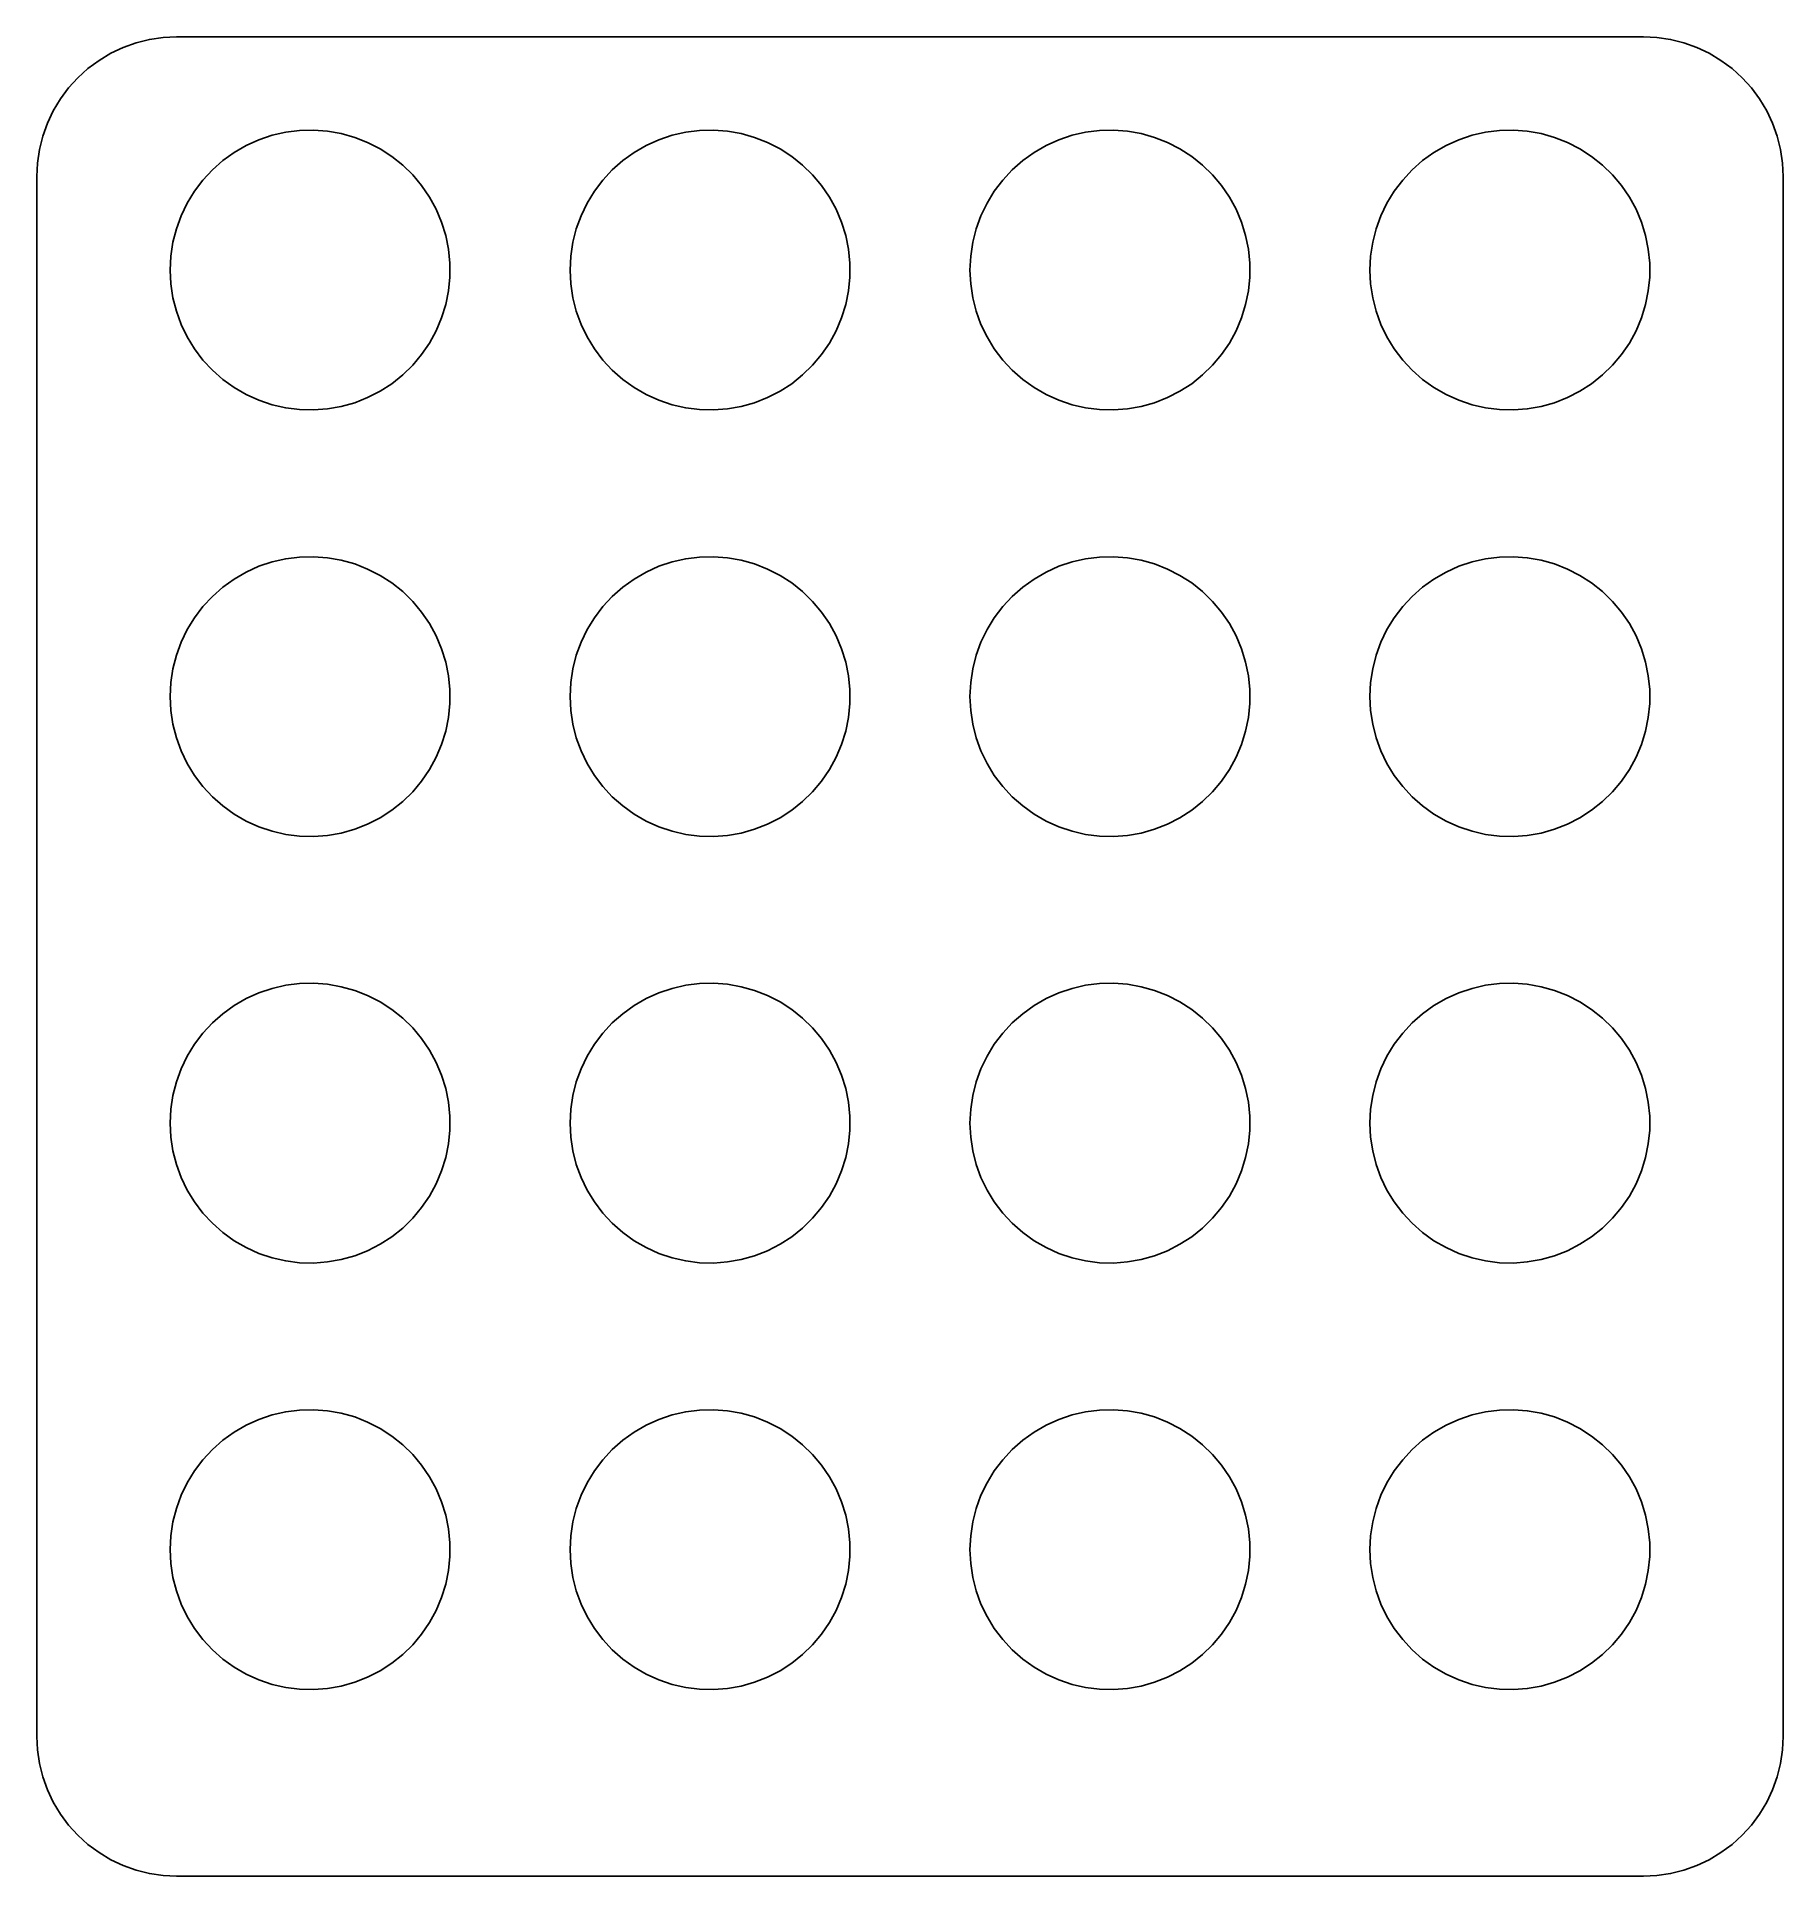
# Model space of a CAD drawing. Extents: x -199 to 199, y -34 to 34.
# Drawn here: x -66 to -0.5, y -34.5 to 34.5 of the extents above; entities that cross this region are included whole.
import ezdxf

# ---------------------------------------------------------------- set-up
doc = ezdxf.new("R2010")
doc.units = 0
doc.layers.get('0').update_dxf_attribs({"lineweight": 25, "true_color": 0xffffff})

msp = doc.modelspace()

# ---------------------------------------------------------------- linework, layer by layer
for points in [[(-66, -29.25614), (-66, 29.25614), (-65.97502, 29.76462), (-65.89942, 30.27429), (-65.77422, 30.77408), (-65.60065, 31.2592), (-65.38035, 31.72498), (-65.11546, 32.16692), (-64.80854, 32.58076), (-64.46252, 32.96252), (-64.08076, 33.30854), (-63.66691, 33.61547), (-63.22497, 33.88035), (-62.7592, 34.10065), (-62.27408, 34.27423), (-61.77428, 34.39942), (-61.26462, 34.47502), (-60.75614, 34.5), (-5.74386, 34.5), (-5.23538, 34.47502), (-4.72572, 34.39942), (-4.22592, 34.27423), (-3.7408, 34.10065), (-3.27503, 33.88035), (-2.83309, 33.61547), (-2.41924, 33.30854), (-2.03748, 32.96252), (-1.69146, 32.58076), (-1.38453, 32.16692), (-1.11965, 31.72498), (-0.89936, 31.2592), (-0.72577, 30.77408), (-0.60058, 30.27429), (-0.52498, 29.76462), (-0.5, 29.25614), (-0.5, -29.25614), (-0.52498, -29.76462), (-0.60058, -30.27428), (-0.72577, -30.77408), (-0.89936, -31.2592), (-1.11965, -31.72497), (-1.38453, -32.16691), (-1.69146, -32.58076), (-2.03748, -32.96252), (-2.41924, -33.30854), (-2.83309, -33.61547), (-3.27503, -33.88035), (-3.7408, -34.10064), (-4.22592, -34.27423), (-4.72572, -34.39942), (-5.23538, -34.47502), (-5.74386, -34.5), (-60.75614, -34.5), (-61.26462, -34.47502), (-61.77428, -34.39942), (-62.27408, -34.27423), (-62.7592, -34.10064), (-63.22497, -33.88035), (-63.66691, -33.61547), (-64.08076, -33.30854), (-64.46252, -32.96252), (-64.80854, -32.58076), (-65.11546, -32.16691), (-65.38035, -31.72498), (-65.60065, -31.2592), (-65.77422, -30.77408), (-65.89942, -30.27428), (-65.97502, -29.76462), (-66, -29.25614)], [(-54.07801, 20.77369), (-54.58178, 20.63194), (-55.09722, 20.54105), (-55.61914, 20.50194), (-56.14229, 20.51499), (-56.66161, 20.58007), (-57.17183, 20.69652), (-57.668, 20.86323), (-58.14496, 21.07844), (-58.59817, 21.3401), (-59.02311, 21.64561), (-59.41552, 21.99192), (-59.77149, 22.37556), (-60.08752, 22.79277), (-60.36037, 23.23928), (-60.58748, 23.71086), (-60.76645, 24.20258), (-60.89559, 24.70976), (-60.9736, 25.22732), (-60.99969, 25.75), (-60.9736, 26.27268), (-60.8956, 26.79021), (-60.76645, 27.29742), (-60.58748, 27.78914), (-60.3604, 28.26068), (-60.08749, 28.70727), (-59.77149, 29.12445), (-59.41557, 29.50803), (-59.02315, 29.85435), (-58.59824, 30.15986), (-58.14496, 30.42155), (-57.66792, 30.6368), (-57.17183, 30.80348), (-56.66161, 30.91993), (-56.14229, 30.98501), (-55.61914, 30.99806), (-55.09722, 30.95894), (-54.58187, 30.86807), (-54.07804, 30.72632), (-53.5908, 30.53509), (-53.12519, 30.29638), (-52.68549, 30.01239), (-52.27633, 29.6861), (-51.9017, 29.32068), (-51.5653, 28.91978), (-51.2705, 28.48739), (-51.02019, 28.02774), (-50.81689, 27.54546), (-50.66265, 27.04541), (-50.55894, 26.53239), (-50.50684, 26.01175), (-50.50684, 25.48825), (-50.55894, 24.96761), (-50.66265, 24.45459), (-50.81689, 23.95454), (-51.02019, 23.47226), (-51.2705, 23.01261), (-51.56533, 22.58017), (-51.9017, 22.17931), (-52.27638, 21.81386), (-52.68549, 21.48761), (-53.12512, 21.20365), (-53.59088, 20.96488), (-54.07801, 20.77369)], [(-54.07801, 20.77369), (-54.58178, 20.63194), (-55.09722, 20.54105), (-55.61914, 20.50194), (-56.14229, 20.51499), (-56.66161, 20.58007), (-57.17183, 20.69652), (-57.668, 20.86323), (-58.14496, 21.07844), (-58.59817, 21.3401), (-59.02311, 21.64561), (-59.41552, 21.99192), (-59.77149, 22.37556), (-60.08752, 22.79277), (-60.36037, 23.23928), (-60.58748, 23.71086), (-60.76645, 24.20258), (-60.89559, 24.70976), (-60.9736, 25.22732), (-60.99969, 25.75), (-60.9736, 26.27268), (-60.8956, 26.79021), (-60.76645, 27.29742), (-60.58748, 27.78914), (-60.3604, 28.26068), (-60.08749, 28.70727), (-59.77149, 29.12445), (-59.41557, 29.50803), (-59.02315, 29.85435), (-58.59824, 30.15986), (-58.14496, 30.42155), (-57.66792, 30.6368), (-57.17183, 30.80348), (-56.66161, 30.91993), (-56.14229, 30.98501), (-55.61914, 30.99806), (-55.09722, 30.95894), (-54.58187, 30.86807), (-54.07804, 30.72632), (-53.5908, 30.53509), (-53.12519, 30.29638), (-52.68549, 30.01239), (-52.27633, 29.6861), (-51.9017, 29.32068), (-51.5653, 28.91978), (-51.2705, 28.48739), (-51.02019, 28.02774), (-50.81689, 27.54546), (-50.66265, 27.04541), (-50.55894, 26.53239), (-50.50684, 26.01175), (-50.50684, 25.48825), (-50.55894, 24.96761), (-50.66265, 24.45459), (-50.81689, 23.95454), (-51.02019, 23.47226), (-51.2705, 23.01261), (-51.56533, 22.58017), (-51.9017, 22.17931), (-52.27638, 21.81386), (-52.68549, 21.48761), (-53.12512, 21.20365), (-53.59088, 20.96488), (-54.07801, 20.77369)], [(-35.50684, 25.48835), (-35.55894, 24.96761), (-35.66265, 24.45459), (-35.81689, 23.95454), (-36.02019, 23.47226), (-36.2705, 23.01261), (-36.56533, 22.58017), (-36.90164, 22.17936), (-37.27638, 21.81386), (-37.68549, 21.48761), (-38.12512, 21.20365), (-38.59085, 20.96489), (-39.07804, 20.77368), (-39.58178, 20.63194), (-40.09722, 20.54105), (-40.61913, 20.50194), (-41.14229, 20.51499), (-41.66163, 20.58007), (-42.17183, 20.69652), (-42.66796, 20.86322), (-43.14499, 21.07847), (-43.59817, 21.3401), (-44.02311, 21.64561), (-44.41557, 21.99197), (-44.77149, 22.37555), (-45.08749, 22.79273), (-45.36037, 23.23928), (-45.58748, 23.71086), (-45.76645, 24.20258), (-45.89559, 24.70976), (-45.9736, 25.22732), (-45.99969, 25.75), (-45.9736, 26.27268), (-45.8956, 26.79021), (-45.76645, 27.29742), (-45.58748, 27.78914), (-45.3604, 28.26068), (-45.08749, 28.70727), (-44.77149, 29.12445), (-44.41553, 29.50808), (-44.02309, 29.85439), (-43.59824, 30.15986), (-43.14496, 30.42155), (-42.66792, 30.6368), (-42.17183, 30.80348), (-41.66163, 30.91993), (-41.14229, 30.98501), (-40.61913, 30.99806), (-40.09722, 30.95894), (-39.58187, 30.86807), (-39.07804, 30.72632), (-38.5908, 30.53509), (-38.12519, 30.29638), (-37.68549, 30.01239), (-37.27638, 29.68614), (-36.90169, 29.32068), (-36.5653, 28.91978), (-36.2705, 28.48739), (-36.02019, 28.02774), (-35.81689, 27.54546), (-35.66265, 27.04541), (-35.55894, 26.53239), (-35.50684, 26.01165), (-35.50684, 25.48835)], [(-24.58178, 20.63194), (-25.09722, 20.54105), (-25.61913, 20.50194), (-26.14229, 20.51499), (-26.66161, 20.58007), (-27.17183, 20.69652), (-27.66796, 20.86322), (-28.14496, 21.07844), (-28.59821, 21.34013), (-29.02311, 21.64561), (-29.41552, 21.99192), (-29.77149, 22.37556), (-30.08749, 22.79273), (-30.36037, 23.23928), (-30.58746, 23.71083), (-30.76645, 24.2026), (-30.89559, 24.70976), (-30.9736, 25.22732), (-30.99969, 25.75), (-30.9736, 26.27268), (-30.8956, 26.79021), (-30.76645, 27.29742), (-30.58748, 27.78914), (-30.3604, 28.26068), (-30.08749, 28.70727), (-29.77149, 29.12445), (-29.41557, 29.50803), (-29.02311, 29.85439), (-28.59821, 30.15987), (-28.14496, 30.42155), (-27.66792, 30.6368), (-27.17183, 30.80348), (-26.66161, 30.91993), (-26.14229, 30.98501), (-25.61914, 30.99806), (-25.09722, 30.95894), (-24.58187, 30.86807), (-24.07804, 30.72632), (-23.59077, 30.53508), (-23.12519, 30.29638), (-22.68549, 30.01239), (-22.27638, 29.68614), (-21.90174, 29.32073), (-21.5653, 28.91978), (-21.2705, 28.48739), (-21.02019, 28.02774), (-20.81689, 27.54546), (-20.66265, 27.04541), (-20.55895, 26.53248), (-20.50684, 26.01175), (-20.50684, 25.48825), (-20.55895, 24.96752), (-20.66265, 24.45459), (-20.81689, 23.95454), (-21.02019, 23.47226), (-21.2705, 23.01261), (-21.56533, 22.58017), (-21.90174, 22.17927), (-22.27638, 21.81386), (-22.68549, 21.48761), (-23.12512, 21.20365), (-23.59085, 20.96489), (-24.07804, 20.77368), (-24.58178, 20.63194)], [(-15.58748, 23.71086), (-15.76645, 24.20258), (-15.8956, 24.70978), (-15.9736, 25.22732), (-15.99969, 25.75), (-15.9736, 26.27268), (-15.8956, 26.79021), (-15.76645, 27.29742), (-15.58748, 27.78914), (-15.3604, 28.26068), (-15.08749, 28.70727), (-14.77149, 29.12445), (-14.41557, 29.50804), (-14.02316, 29.85435), (-13.59817, 30.1599), (-13.14496, 30.42155), (-12.66792, 30.6368), (-12.17183, 30.80348), (-11.66161, 30.91993), (-11.14229, 30.98501), (-10.61913, 30.99806), (-10.09722, 30.95894), (-9.58187, 30.86807), (-9.07804, 30.72632), (-8.59077, 30.53508), (-8.12519, 30.29638), (-7.68549, 30.01239), (-7.27638, 29.68614), (-6.90169, 29.32068), (-6.5653, 28.91978), (-6.2705, 28.48739), (-6.02019, 28.02774), (-5.81689, 27.54546), (-5.66265, 27.04541), (-5.55895, 26.53248), (-5.50684, 26.01175), (-5.50684, 25.48825), (-5.55895, 24.96752), (-5.66265, 24.45459), (-5.81689, 23.95454), (-6.02019, 23.47226), (-6.2705, 23.01261), (-6.56533, 22.58017), (-6.9017, 22.17931), (-7.27638, 21.81386), (-7.68549, 21.48761), (-8.12512, 21.20365), (-8.59085, 20.96489), (-9.07801, 20.77369), (-9.58178, 20.63194), (-10.09722, 20.54105), (-10.61913, 20.50194), (-11.14229, 20.51499), (-11.66161, 20.58007), (-12.17183, 20.69652), (-12.668, 20.86323), (-13.14496, 21.07844), (-13.59817, 21.3401), (-14.02311, 21.64561), (-14.41552, 21.99192), (-14.77149, 22.37556), (-15.08749, 22.79273), (-15.36037, 23.23928), (-15.58748, 23.71086)], [(-50.66264, 11.04538), (-50.55894, 10.53237), (-50.50684, 10.01175), (-50.50684, 9.48825), (-50.55894, 8.96763), (-50.66264, 8.45462), (-50.81689, 7.95454), (-51.02019, 7.47226), (-51.2705, 7.01261), (-51.5653, 6.58022), (-51.9017, 6.17932), (-52.27633, 5.8139), (-52.68549, 5.48761), (-53.12512, 5.20365), (-53.59088, 4.96488), (-54.07801, 4.77369), (-54.58181, 4.63194), (-55.09722, 4.54105), (-55.61914, 4.50194), (-56.14229, 4.51499), (-56.66161, 4.58007), (-57.17183, 4.69652), (-57.668, 4.86323), (-58.14496, 5.07844), (-58.59817, 5.3401), (-59.02315, 5.64565), (-59.41552, 5.99192), (-59.77149, 6.37556), (-60.08749, 6.79273), (-60.3604, 7.23932), (-60.58748, 7.71086), (-60.76645, 8.20258), (-60.89559, 8.70976), (-60.9736, 9.22732), (-60.99969, 9.75), (-60.9736, 10.27269), (-60.89559, 10.79024), (-60.76645, 11.29742), (-60.58748, 11.78914), (-60.3604, 12.26068), (-60.08749, 12.70727), (-59.77149, 13.12444), (-59.41552, 13.50808), (-59.02315, 13.85435), (-58.59817, 14.1599), (-58.14496, 14.42156), (-57.668, 14.63677), (-57.17181, 14.80348), (-56.66161, 14.91993), (-56.14229, 14.98501), (-55.61914, 14.99806), (-55.09722, 14.95894), (-54.58178, 14.86806), (-54.07801, 14.72631), (-53.59088, 14.53512), (-53.12512, 14.29635), (-52.68549, 14.01239), (-52.27633, 13.6861), (-51.9017, 13.32068), (-51.5653, 12.91978), (-51.2705, 12.48739), (-51.02019, 12.02774), (-50.81689, 11.54546), (-50.66264, 11.04538)], [(-39.07804, 14.72632), (-38.59088, 14.53512), (-38.12512, 14.29635), (-37.68549, 14.01239), (-37.27638, 13.68614), (-36.90164, 13.32064), (-36.5653, 12.91979), (-36.2705, 12.48739), (-36.02019, 12.02774), (-35.81689, 11.54546), (-35.66264, 11.04538), (-35.55894, 10.53237), (-35.50684, 10.01165), (-35.50684, 9.48835), (-35.55894, 8.96763), (-35.66264, 8.45462), (-35.81689, 7.95454), (-36.02019, 7.47226), (-36.2705, 7.01261), (-36.5653, 6.58021), (-36.90164, 6.17936), (-37.27638, 5.81386), (-37.68549, 5.48761), (-38.12512, 5.20365), (-38.59088, 4.96488), (-39.07804, 4.77368), (-39.58181, 4.63194), (-40.09722, 4.54105), (-40.61913, 4.50194), (-41.14229, 4.51499), (-41.66163, 4.58007), (-42.17183, 4.69652), (-42.66796, 4.86322), (-43.14499, 5.07847), (-43.59817, 5.3401), (-44.02315, 5.64565), (-44.41553, 5.99192), (-44.77149, 6.37555), (-45.08749, 6.79273), (-45.3604, 7.23932), (-45.58748, 7.71086), (-45.76645, 8.20258), (-45.89559, 8.70976), (-45.9736, 9.22732), (-45.99969, 9.75), (-45.9736, 10.27269), (-45.89559, 10.79024), (-45.76645, 11.29742), (-45.58748, 11.78914), (-45.3604, 12.26068), (-45.08749, 12.70727), (-44.77149, 13.12445), (-44.41553, 13.50808), (-44.02315, 13.85435), (-43.59817, 14.1599), (-43.14499, 14.42153), (-42.66796, 14.63678), (-42.17181, 14.80348), (-41.66163, 14.91993), (-41.14229, 14.98501), (-40.61913, 14.99806), (-40.09722, 14.95894), (-39.58178, 14.86806), (-39.07804, 14.72632)], [(-20.81689, 7.95454), (-21.02019, 7.47226), (-21.2705, 7.01261), (-21.5653, 6.58022), (-21.90174, 6.17927), (-22.27638, 5.81386), (-22.68549, 5.48761), (-23.12512, 5.20365), (-23.59085, 4.96489), (-24.07804, 4.77368), (-24.58181, 4.63194), (-25.09722, 4.54105), (-25.61913, 4.50194), (-26.14229, 4.51499), (-26.66161, 4.58007), (-27.17183, 4.69652), (-27.66796, 4.86322), (-28.14496, 5.07844), (-28.59821, 5.34013), (-29.02311, 5.64561), (-29.41552, 5.99192), (-29.77149, 6.37556), (-30.08749, 6.79273), (-30.3604, 7.23932), (-30.58746, 7.71083), (-30.76645, 8.2026), (-30.89559, 8.70976), (-30.9736, 9.22732), (-30.99969, 9.75), (-30.9736, 10.27269), (-30.89559, 10.79024), (-30.76645, 11.2974), (-30.58746, 11.78917), (-30.3604, 12.26068), (-30.08749, 12.70727), (-29.77149, 13.12444), (-29.41552, 13.50808), (-29.02311, 13.85439), (-28.59821, 14.15987), (-28.14496, 14.42156), (-27.66796, 14.63678), (-27.17183, 14.80348), (-26.66163, 14.91993), (-26.14229, 14.98501), (-25.61914, 14.99806), (-25.09722, 14.95894), (-24.58178, 14.86806), (-24.07804, 14.72632), (-23.59085, 14.53511), (-23.12512, 14.29635), (-22.68549, 14.01239), (-22.27638, 13.68614), (-21.90174, 13.32073), (-21.5653, 12.91978), (-21.2705, 12.48739), (-21.02019, 12.02774), (-20.81689, 11.54546), (-20.66264, 11.04538), (-20.55895, 10.53247), (-20.50684, 10.01175), (-20.50684, 9.48825), (-20.55895, 8.96753), (-20.66264, 8.45462), (-20.81689, 7.95454)], [(-11.14229, 4.51499), (-11.66161, 4.58007), (-12.17183, 4.69652), (-12.668, 4.86323), (-13.14496, 5.07844), (-13.59817, 5.3401), (-14.02311, 5.64561), (-14.41552, 5.99192), (-14.77149, 6.37556), (-15.08749, 6.79273), (-15.3604, 7.23932), (-15.58748, 7.71086), (-15.76645, 8.20258), (-15.8956, 8.70978), (-15.9736, 9.22732), (-15.99969, 9.75), (-15.9736, 10.2727), (-15.8956, 10.79022), (-15.76645, 11.29742), (-15.58748, 11.78914), (-15.3604, 12.26068), (-15.08749, 12.70727), (-14.77149, 13.12444), (-14.41552, 13.50808), (-14.02311, 13.85439), (-13.59817, 14.1599), (-13.14496, 14.42156), (-12.668, 14.63677), (-12.17183, 14.80348), (-11.66163, 14.91993), (-11.14229, 14.98501), (-10.61913, 14.99806), (-10.09722, 14.95894), (-9.58178, 14.86806), (-9.07801, 14.72631), (-8.59085, 14.53511), (-8.12512, 14.29635), (-7.68549, 14.01239), (-7.27638, 13.68614), (-6.90174, 13.32073), (-6.5653, 12.91978), (-6.2705, 12.48739), (-6.02019, 12.02774), (-5.81689, 11.54546), (-5.66264, 11.04538), (-5.55895, 10.53247), (-5.50684, 10.01175), (-5.50684, 9.48825), (-5.55895, 8.96753), (-5.66264, 8.45462), (-5.81689, 7.95454), (-6.02019, 7.47226), (-6.2705, 7.01261), (-6.5653, 6.58022), (-6.90174, 6.17927), (-7.27638, 5.81386), (-7.68549, 5.48761), (-8.12512, 5.20365), (-8.59085, 4.96489), (-9.07801, 4.77369), (-9.58181, 4.63194), (-10.09722, 4.54105), (-10.61913, 4.50194), (-11.14229, 4.51499)], [(-57.17183, -11.30348), (-57.668, -11.13677), (-58.14496, -10.92156), (-58.59817, -10.6599), (-59.02315, -10.35435), (-59.41552, -10.00808), (-59.77149, -9.62444), (-60.08749, -9.20727), (-60.3604, -8.76068), (-60.58748, -8.28914), (-60.76645, -7.7974), (-60.8956, -7.29022), (-60.9736, -6.77268), (-60.99969, -6.25), (-60.9736, -5.72732), (-60.8956, -5.20978), (-60.76645, -4.7026), (-60.58748, -4.21086), (-60.3604, -3.73932), (-60.08749, -3.29273), (-59.77149, -2.87556), (-59.41552, -2.49192), (-59.02311, -2.14561), (-58.59817, -1.8401), (-58.14496, -1.57844), (-57.668, -1.36323), (-57.17183, -1.19652), (-56.66161, -1.08007), (-56.14229, -1.01499), (-55.61914, -1.00194), (-55.09722, -1.04105), (-54.58187, -1.13193), (-54.07804, -1.27368), (-53.59088, -1.46488), (-53.12512, -1.70365), (-52.68549, -1.98761), (-52.27638, -2.31386), (-51.9017, -2.67932), (-51.5653, -3.08022), (-51.2705, -3.51261), (-51.02019, -3.97226), (-50.81689, -4.45454), (-50.66264, -4.95462), (-50.55894, -5.46761), (-50.50684, -5.98825), (-50.50684, -6.51175), (-50.55894, -7.03239), (-50.66264, -7.54538), (-50.81689, -8.04546), (-51.02019, -8.52774), (-51.2705, -8.98739), (-51.56533, -9.41983), (-51.9017, -9.82068), (-52.27638, -10.18614), (-52.68549, -10.51239), (-53.12519, -10.79638), (-53.5908, -11.03509), (-54.07801, -11.22631), (-54.5818, -11.36806), (-55.09722, -11.45894), (-55.61914, -11.49806), (-56.14229, -11.48501), (-56.66161, -11.41993), (-57.17183, -11.30348)], [(-45.76645, -7.7974), (-45.8956, -7.29022), (-45.9736, -6.77268), (-45.99969, -6.25), (-45.9736, -5.72732), (-45.8956, -5.20978), (-45.76645, -4.7026), (-45.58748, -4.21086), (-45.3604, -3.73932), (-45.08749, -3.29273), (-44.77149, -2.87555), (-44.41557, -2.49197), (-44.02311, -2.14561), (-43.59817, -1.8401), (-43.14499, -1.57847), (-42.66796, -1.36322), (-42.17183, -1.19652), (-41.66163, -1.08007), (-41.14229, -1.01499), (-40.61913, -1.00194), (-40.09722, -1.04105), (-39.58187, -1.13193), (-39.07804, -1.27368), (-38.59085, -1.46489), (-38.12512, -1.70365), (-37.68549, -1.98761), (-37.27638, -2.31386), (-36.90169, -2.67932), (-36.5653, -3.08022), (-36.2705, -3.51261), (-36.02019, -3.97226), (-35.81689, -4.45454), (-35.66264, -4.95462), (-35.55894, -5.46761), (-35.50684, -5.98835), (-35.50684, -6.51165), (-35.55894, -7.03239), (-35.66264, -7.54538), (-35.81689, -8.04546), (-36.02019, -8.52774), (-36.2705, -8.98739), (-36.56533, -9.41983), (-36.90169, -9.82068), (-37.27638, -10.18614), (-37.68549, -10.51239), (-38.12519, -10.79638), (-38.5908, -11.03509), (-39.07804, -11.22632), (-39.58178, -11.36806), (-40.09722, -11.45894), (-40.61913, -11.49806), (-41.14229, -11.48501), (-41.66163, -11.41993), (-42.17183, -11.30348), (-42.66796, -11.13678), (-43.14499, -10.92153), (-43.59817, -10.6599), (-44.02315, -10.35435), (-44.41557, -10.00803), (-44.77149, -9.62445), (-45.08749, -9.20727), (-45.3604, -8.76068), (-45.58748, -8.28914), (-45.76645, -7.7974)], [(-27.66796, -11.13678), (-28.14496, -10.92156), (-28.59821, -10.65987), (-29.02311, -10.35439), (-29.41552, -10.00808), (-29.77149, -9.62444), (-30.08749, -9.20727), (-30.3604, -8.76068), (-30.58748, -8.28914), (-30.76645, -7.7974), (-30.89559, -7.29024), (-30.9736, -6.77268), (-30.99969, -6.25), (-30.9736, -5.72732), (-30.89559, -5.20976), (-30.76645, -4.7026), (-30.58748, -4.21086), (-30.3604, -3.73932), (-30.08749, -3.29273), (-29.77149, -2.87556), (-29.41552, -2.49192), (-29.02311, -2.14561), (-28.59821, -1.84013), (-28.14496, -1.57844), (-27.66796, -1.36322), (-27.17183, -1.19652), (-26.66161, -1.08007), (-26.14229, -1.01499), (-25.61913, -1.00194), (-25.09724, -1.04105), (-24.58187, -1.13193), (-24.07804, -1.27368), (-23.59085, -1.46489), (-23.12512, -1.70365), (-22.68549, -1.98761), (-22.27638, -2.31386), (-21.9017, -2.67932), (-21.5653, -3.08022), (-21.2705, -3.51261), (-21.02019, -3.97226), (-20.81689, -4.45454), (-20.66264, -4.95462), (-20.55895, -5.46752), (-20.50684, -5.98825), (-20.50684, -6.51175), (-20.55895, -7.03248), (-20.66264, -7.54538), (-20.81689, -8.04546), (-21.02019, -8.52774), (-21.2705, -8.98739), (-21.5653, -9.41978), (-21.9017, -9.82068), (-22.27638, -10.18614), (-22.68549, -10.51239), (-23.12519, -10.79638), (-23.59085, -11.03511), (-24.07804, -11.22632), (-24.5818, -11.36806), (-25.09722, -11.45894), (-25.61914, -11.49806), (-26.14229, -11.48501), (-26.66161, -11.41993), (-27.17183, -11.30348), (-27.66796, -11.13678)], [(-15.76645, -7.7974), (-15.8956, -7.29022), (-15.9736, -6.77268), (-15.99969, -6.25), (-15.9736, -5.72732), (-15.8956, -5.20978), (-15.76645, -4.7026), (-15.58748, -4.21086), (-15.3604, -3.73932), (-15.08749, -3.29273), (-14.77149, -2.87556), (-14.41552, -2.49192), (-14.02311, -2.14561), (-13.59817, -1.8401), (-13.14496, -1.57844), (-12.668, -1.36323), (-12.17183, -1.19652), (-11.66161, -1.08007), (-11.14229, -1.01499), (-10.61913, -1.00194), (-10.09722, -1.04105), (-9.58187, -1.13193), (-9.07804, -1.27368), (-8.59085, -1.46489), (-8.12512, -1.70365), (-7.68549, -1.98761), (-7.27638, -2.31386), (-6.90169, -2.67932), (-6.5653, -3.08022), (-6.2705, -3.51261), (-6.02019, -3.97226), (-5.81689, -4.45454), (-5.66264, -4.95462), (-5.55895, -5.46752), (-5.50684, -5.98825), (-5.50684, -6.51175), (-5.55895, -7.03248), (-5.66264, -7.54538), (-5.81689, -8.04546), (-6.02019, -8.52774), (-6.2705, -8.98739), (-6.56533, -9.41983), (-6.90174, -9.82073), (-7.27638, -10.18614), (-7.68549, -10.51239), (-8.12519, -10.79638), (-8.59085, -11.03511), (-9.07801, -11.22631), (-9.5818, -11.36806), (-10.09722, -11.45894), (-10.61913, -11.49806), (-11.14229, -11.48501), (-11.66161, -11.41993), (-12.17183, -11.30348), (-12.668, -11.13677), (-13.14496, -10.92156), (-13.59817, -10.6599), (-14.02311, -10.35439), (-14.41552, -10.00808), (-14.77149, -9.62444), (-15.08749, -9.20727), (-15.3604, -8.76068), (-15.58748, -8.28914), (-15.76645, -7.7974)], [(-60.08749, -25.20727), (-60.3604, -24.76068), (-60.58748, -24.28914), (-60.76645, -23.79742), (-60.8956, -23.29021), (-60.9736, -22.77268), (-60.99969, -22.25), (-60.9736, -21.72732), (-60.8956, -21.20979), (-60.76645, -20.70258), (-60.58748, -20.21086), (-60.3604, -19.73932), (-60.08749, -19.29273), (-59.77149, -18.87556), (-59.41552, -18.49192), (-59.02311, -18.14561), (-58.59821, -17.84013), (-58.14496, -17.57844), (-57.668, -17.36323), (-57.17183, -17.19652), (-56.66161, -17.08007), (-56.14229, -17.01499), (-55.61914, -17.00194), (-55.09722, -17.04106), (-54.58178, -17.13194), (-54.07801, -17.27369), (-53.5908, -17.46491), (-53.12519, -17.70362), (-52.68549, -17.98761), (-52.27638, -18.31386), (-51.9017, -18.67932), (-51.56533, -19.08017), (-51.2705, -19.51261), (-51.02019, -19.97226), (-50.81689, -20.45454), (-50.66265, -20.95459), (-50.55894, -21.46761), (-50.50684, -21.98825), (-50.50684, -22.51175), (-50.55894, -23.03239), (-50.66265, -23.54541), (-50.81689, -24.04546), (-51.02019, -24.52774), (-51.2705, -24.98739), (-51.56533, -25.41983), (-51.9017, -25.82068), (-52.27638, -26.18614), (-52.68549, -26.51239), (-53.12519, -26.79638), (-53.5908, -27.03509), (-54.07801, -27.22631), (-54.58178, -27.36806), (-55.09722, -27.45894), (-55.61914, -27.49806), (-56.14229, -27.48501), (-56.66161, -27.41993), (-57.17183, -27.30348), (-57.66796, -27.13678), (-58.14496, -26.92156), (-58.59821, -26.65987), (-59.02311, -26.35439), (-59.41552, -26.00808), (-59.77149, -25.62444), (-60.08749, -25.20727)], [(-42.66796, -17.36322), (-42.17183, -17.19652), (-41.66163, -17.08007), (-41.14229, -17.01499), (-40.61913, -17.00194), (-40.09722, -17.04106), (-39.58178, -17.13194), (-39.07804, -17.27368), (-38.5908, -17.46491), (-38.12519, -17.70362), (-37.68549, -17.98761), (-37.27638, -18.31386), (-36.90169, -18.67932), (-36.56533, -19.08017), (-36.2705, -19.51261), (-36.02019, -19.97226), (-35.81689, -20.45454), (-35.66265, -20.95459), (-35.55894, -21.46761), (-35.50684, -21.98835), (-35.50684, -22.51165), (-35.55894, -23.03239), (-35.66265, -23.54541), (-35.81689, -24.04546), (-36.02019, -24.52774), (-36.2705, -24.98739), (-36.56533, -25.41983), (-36.90169, -25.82068), (-37.27638, -26.18614), (-37.68549, -26.51239), (-38.12519, -26.79638), (-38.5908, -27.03509), (-39.07804, -27.22632), (-39.58178, -27.36806), (-40.09722, -27.45894), (-40.61913, -27.49806), (-41.14229, -27.48501), (-41.66163, -27.41993), (-42.17183, -27.30348), (-42.66796, -27.13678), (-43.14499, -26.92153), (-43.59817, -26.6599), (-44.02311, -26.35439), (-44.41557, -26.00803), (-44.77149, -25.62445), (-45.08749, -25.20727), (-45.3604, -24.76068), (-45.58748, -24.28914), (-45.76645, -23.79742), (-45.8956, -23.29021), (-45.9736, -22.77268), (-45.99969, -22.25), (-45.9736, -21.72732), (-45.8956, -21.20979), (-45.76645, -20.70258), (-45.58748, -20.21086), (-45.3604, -19.73932), (-45.08749, -19.29273), (-44.77149, -18.87555), (-44.41557, -18.49197), (-44.02311, -18.14561), (-43.59817, -17.8401), (-43.14499, -17.57847), (-42.66796, -17.36322)], [(-30.76645, -20.70258), (-30.58748, -20.21086), (-30.3604, -19.73932), (-30.08749, -19.29273), (-29.77149, -18.87556), (-29.41552, -18.49192), (-29.02311, -18.14561), (-28.59821, -17.84013), (-28.14496, -17.57844), (-27.66796, -17.36322), (-27.17183, -17.19652), (-26.66161, -17.08007), (-26.14229, -17.01499), (-25.61913, -17.00194), (-25.09722, -17.04106), (-24.58178, -17.13194), (-24.07804, -17.27368), (-23.59085, -17.46489), (-23.12519, -17.70362), (-22.68549, -17.98761), (-22.27638, -18.31386), (-21.9017, -18.67932), (-21.56533, -19.08017), (-21.2705, -19.51261), (-21.02019, -19.97226), (-20.81689, -20.45454), (-20.66265, -20.95459), (-20.55895, -21.46752), (-20.50684, -21.98825), (-20.50684, -22.51175), (-20.55895, -23.03248), (-20.66265, -23.54541), (-20.81689, -24.04546), (-21.02019, -24.52774), (-21.2705, -24.98739), (-21.56533, -25.41983), (-21.9017, -25.82068), (-22.27638, -26.18614), (-22.68549, -26.51239), (-23.12519, -26.79638), (-23.59085, -27.03511), (-24.07804, -27.22632), (-24.58178, -27.36806), (-25.09722, -27.45894), (-25.61914, -27.49806), (-26.14229, -27.48501), (-26.66161, -27.41993), (-27.17183, -27.30348), (-27.66796, -27.13678), (-28.14496, -26.92156), (-28.59821, -26.65987), (-29.02311, -26.35439), (-29.41552, -26.00808), (-29.77149, -25.62444), (-30.08749, -25.20727), (-30.3604, -24.76068), (-30.58748, -24.28914), (-30.76645, -23.79742), (-30.89559, -23.29024), (-30.9736, -22.77268), (-30.99969, -22.25), (-30.9736, -21.72732), (-30.89559, -21.20976), (-30.76645, -20.70258)], [(-12.66797, -17.36322), (-12.17183, -17.19652), (-11.66161, -17.08007), (-11.14229, -17.01499), (-10.61913, -17.00194), (-10.09722, -17.04106), (-9.58178, -17.13194), (-9.07801, -17.27369), (-8.59085, -17.46489), (-8.12519, -17.70362), (-7.68549, -17.98761), (-7.27638, -18.31386), (-6.90174, -18.67927), (-6.56533, -19.08017), (-6.2705, -19.51261), (-6.02019, -19.97226), (-5.81689, -20.45454), (-5.66265, -20.95459), (-5.55895, -21.46752), (-5.50684, -21.98825), (-5.50684, -22.51175), (-5.55895, -23.03248), (-5.66265, -23.54541), (-5.81689, -24.04546), (-6.02019, -24.52774), (-6.2705, -24.98739), (-6.56533, -25.41983), (-6.90174, -25.82073), (-7.27638, -26.18614), (-7.68549, -26.51239), (-8.12519, -26.79638), (-8.59085, -27.03511), (-9.07801, -27.22631), (-9.58178, -27.36806), (-10.09722, -27.45894), (-10.61913, -27.49806), (-11.14229, -27.48501), (-11.66161, -27.41993), (-12.17183, -27.30348), (-12.66793, -27.13679), (-13.14496, -26.92156), (-13.59821, -26.65987), (-14.02311, -26.35439), (-14.41552, -26.00808), (-14.77149, -25.62444), (-15.08749, -25.20727), (-15.3604, -24.76068), (-15.58748, -24.28914), (-15.76645, -23.79742), (-15.8956, -23.29021), (-15.9736, -22.77268), (-15.99969, -22.25), (-15.9736, -21.72732), (-15.8956, -21.20979), (-15.76645, -20.70258), (-15.58748, -20.21086), (-15.3604, -19.73932), (-15.08749, -19.29273), (-14.77149, -18.87556), (-14.41552, -18.49192), (-14.02311, -18.14561), (-13.59821, -17.84013), (-13.14496, -17.57844), (-12.66797, -17.36322)]]:
    msp.add_lwpolyline(points)

doc.saveas('drawing.dxf')
